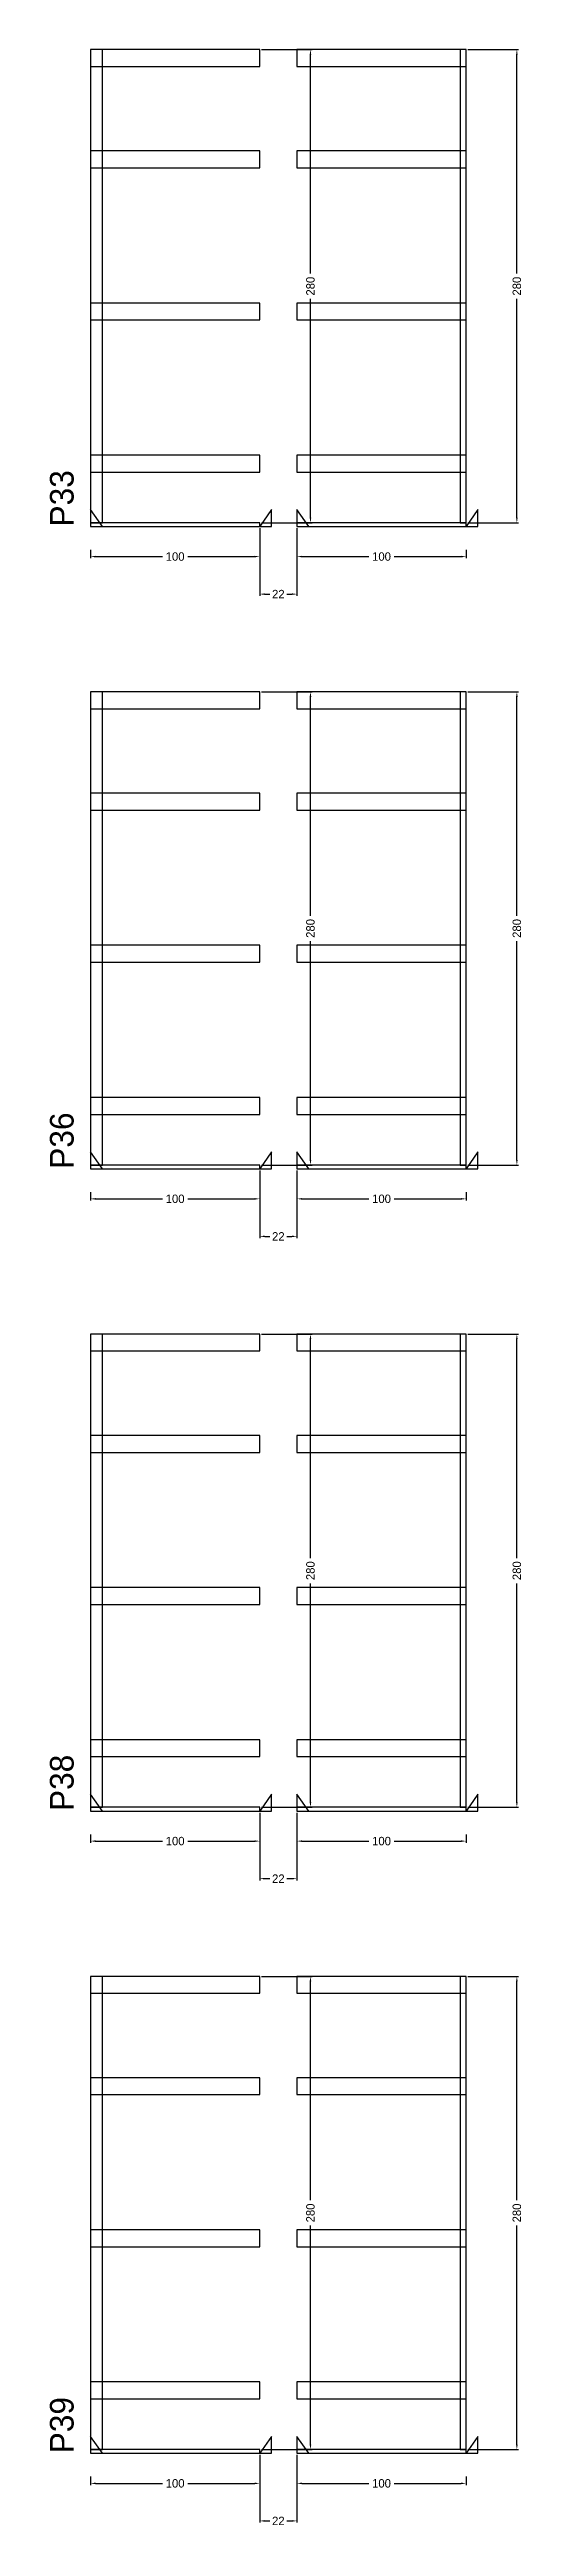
# Model space of a CAD drawing. Header units: centimetres. Extents: x -10500 to 4299, y -11026 to 295.
# Drawn here: x 3976 to 4255, y -4603 to -3138 of the extents above; entities that cross this region are included whole.
import ezdxf

# ---------------------------------------------------------------- set-up
doc = ezdxf.new("R2010")
doc.units = ezdxf.units.CM
for name, color, linetype in [('COTA', 241, 'Continuous'), ('NOMENCLATURA', 7, 'Continuous'), ('SARR_2.2x10', 60, 'Continuous'), ('SARR_2.2x7', 40, 'Continuous')]:
    doc.layers.add(name, color=color, linetype=linetype)
doc.dimstyles.new('PAINEL-NOVA', dxfattribs={"dimtxt": 5, "dimasz": 3, "dimexe": 1, "dimexo": 1, "dimgap": 1, "dimtad": 1, "dimcen": 2.5, "dimazin": 3, "dimtfac": 1, "dimtmove": 0, "dimatfit": 3})

msp = doc.modelspace()

# ---------------------------------------------------------------- texts
at = {"layer": 'NOMENCLATURA'}
for s, p in [('P33', (3990, -3420)), ('P36', (3990, -3800)), ('P38', (3990, -4180)), ('P39', (3990, -4560))]:
    msp.add_text(s, height=14, rotation=90, dxfattribs=at).set_placement(p)

# ---------------------------------------------------------------- blocks, each defined once
blk = doc.blocks.new('_CLOSEDFILLED')
at = {"color": 0, "linetype": 'BYBLOCK'}
blk.add_solid([(-1, 0.16), (0, 0), (-1, -0.16)], dxfattribs=at)
blk = doc.blocks.new('*D421')
for p, q in [((4000, -4573.8), (4000, -4578.8)), ((4003, -4577.8), (4042.5, -4577.8)), ((4057.5, -4577.8), (4097, -4577.8)), ((4100, -4573.8), (4100, -4578.8))]:
    blk.add_line(p, q)
at = {"layer": 'Defpoints'}
for p in [(4000, -4572.8), (4000, -4577.8), (4100, -4572.8)]:
    blk.add_point(p, dxfattribs=at)
at = {"layer": 'SARR_2.2x10', "xscale": 3, "yscale": 3, "rotation": 180}
blk.add_blockref('_CLOSEDFILLED', (4000, -4577.8), dxfattribs=at)
at = {"layer": 'SARR_2.2x10', "xscale": 3, "yscale": 3}
blk.add_blockref('_CLOSEDFILLED', (4100, -4577.8), dxfattribs=at)
at = {"layer": 'SARR_2.2x10', "insert": (4050, -4577.8), "char_height": 5, "attachment_point": 5}
blk.add_mtext('100', dxfattribs=at)
blk = doc.blocks.new('*D422')
for p, q in [((4101, -4277.8), (4131, -4277.8)), ((4130, -4410.3), (4130, -4280.8)), ((4130, -4554.8), (4130, -4425.3)), ((4101, -4557.8), (4131, -4557.8))]:
    blk.add_line(p, q)
at = {"layer": 'Defpoints'}
for p in [(4100, -4277.8), (4100, -4557.8), (4130, -4557.8)]:
    blk.add_point(p, dxfattribs=at)
at = {"layer": 'SARR_2.2x10', "xscale": 3, "yscale": 3}
for p, rotation in [((4130, -4277.8), 90), ((4130, -4557.8), 270)]:
    blk.add_blockref('_CLOSEDFILLED', p, dxfattribs=dict(at, rotation=rotation))
at = {"layer": 'SARR_2.2x10', "insert": (4130, -4417.8), "char_height": 5, "attachment_point": 5, "rotation": 90}
blk.add_mtext('280', dxfattribs=at)
blk = doc.blocks.new('GRA-E')
at = {"layer": 'SARR_2.2x7'}
blk.add_lwpolyline([(0, 0), (7, 0), (0, 10)], close=True, dxfattribs=at)
blk = doc.blocks.new('GRA-D')
at = {"layer": 'SARR_2.2x7'}
blk.add_lwpolyline([(0, 0), (7, 0), (7, 10)], close=True, dxfattribs=at)
blk = doc.blocks.new('*D423')
for p, q in [((4122, -4573.8), (4122, -4578.8)), ((4125, -4577.8), (4164.5, -4577.8)), ((4179.5, -4577.8), (4219, -4577.8)), ((4222, -4573.8), (4222, -4578.8))]:
    blk.add_line(p, q)
at = {"layer": 'Defpoints'}
for p in [(4122, -4572.8), (4122, -4577.8), (4222, -4572.8)]:
    blk.add_point(p, dxfattribs=at)
at = {"layer": 'SARR_2.2x10', "xscale": 3, "yscale": 3, "rotation": 180}
blk.add_blockref('_CLOSEDFILLED', (4122, -4577.8), dxfattribs=at)
at = {"layer": 'SARR_2.2x10', "xscale": 3, "yscale": 3}
blk.add_blockref('_CLOSEDFILLED', (4222, -4577.8), dxfattribs=at)
at = {"layer": 'SARR_2.2x10', "insert": (4172, -4577.8), "char_height": 5, "attachment_point": 5}
blk.add_mtext('100', dxfattribs=at)
blk = doc.blocks.new('*D424')
for p, q in [((4223, -4277.8), (4253, -4277.8)), ((4252, -4410.3), (4252, -4280.8)), ((4252, -4554.8), (4252, -4425.3)), ((4223, -4557.8), (4253, -4557.8))]:
    blk.add_line(p, q)
at = {"layer": 'Defpoints'}
for p in [(4222, -4277.8), (4222, -4557.8), (4252, -4557.8)]:
    blk.add_point(p, dxfattribs=at)
at = {"layer": 'SARR_2.2x10', "xscale": 3, "yscale": 3}
for p, rotation in [((4252, -4277.8), 90), ((4252, -4557.8), 270)]:
    blk.add_blockref('_CLOSEDFILLED', p, dxfattribs=dict(at, rotation=rotation))
at = {"layer": 'SARR_2.2x10', "insert": (4252, -4417.8), "char_height": 5, "attachment_point": 5, "rotation": 90}
blk.add_mtext('280', dxfattribs=at)
blk = doc.blocks.new('*D425')
for p, q in [((4223, -4277.8), (4253, -4277.8)), ((4252, -4410.3), (4252, -4280.8)), ((4252, -4554.8), (4252, -4425.3)), ((4223, -4557.8), (4253, -4557.8))]:
    blk.add_line(p, q)
at = {"layer": 'Defpoints'}
for p in [(4222, -4277.8), (4222, -4557.8), (4252, -4557.8)]:
    blk.add_point(p, dxfattribs=at)
at = {"layer": 'SARR_2.2x10', "xscale": 3, "yscale": 3}
for p, rotation in [((4252, -4277.8), 90), ((4252, -4557.8), 270)]:
    blk.add_blockref('_CLOSEDFILLED', p, dxfattribs=dict(at, rotation=rotation))
at = {"layer": 'SARR_2.2x10', "insert": (4252, -4417.8), "char_height": 5, "attachment_point": 5, "rotation": 90}
blk.add_mtext('280', dxfattribs=at)
blk = doc.blocks.new('*D426')
for p, q in [((4223, -4277.8), (4253, -4277.8)), ((4252, -4410.3), (4252, -4280.8)), ((4252, -4554.8), (4252, -4425.3)), ((4223, -4557.8), (4253, -4557.8))]:
    blk.add_line(p, q)
at = {"layer": 'Defpoints'}
for p in [(4222, -4277.8), (4222, -4557.8), (4252, -4557.8)]:
    blk.add_point(p, dxfattribs=at)
at = {"layer": 'SARR_2.2x10', "xscale": 3, "yscale": 3}
for p, rotation in [((4252, -4277.8), 90), ((4252, -4557.8), 270)]:
    blk.add_blockref('_CLOSEDFILLED', p, dxfattribs=dict(at, rotation=rotation))
at = {"layer": 'SARR_2.2x10', "insert": (4252, -4417.8), "char_height": 5, "attachment_point": 5, "rotation": 90}
blk.add_mtext('280', dxfattribs=at)
blk = doc.blocks.new('*D427')
for p, q in [((4223, -4277.8), (4253, -4277.8)), ((4252, -4410.3), (4252, -4280.8)), ((4252, -4554.8), (4252, -4425.3)), ((4223, -4557.8), (4253, -4557.8))]:
    blk.add_line(p, q)
at = {"layer": 'Defpoints'}
for p in [(4222, -4277.8), (4222, -4557.8), (4252, -4557.8)]:
    blk.add_point(p, dxfattribs=at)
at = {"layer": 'SARR_2.2x10', "xscale": 3, "yscale": 3}
for p, rotation in [((4252, -4277.8), 90), ((4252, -4557.8), 270)]:
    blk.add_blockref('_CLOSEDFILLED', p, dxfattribs=dict(at, rotation=rotation))
at = {"layer": 'SARR_2.2x10', "insert": (4252, -4417.8), "char_height": 5, "attachment_point": 5, "rotation": 90}
blk.add_mtext('280', dxfattribs=at)
blk = doc.blocks.new('*D428')
for p, q in [((4223, -4277.8), (4253, -4277.8)), ((4252, -4410.3), (4252, -4280.8)), ((4252, -4554.8), (4252, -4425.3)), ((4223, -4557.8), (4253, -4557.8))]:
    blk.add_line(p, q)
at = {"layer": 'Defpoints'}
for p in [(4222, -4277.8), (4222, -4557.8), (4252, -4557.8)]:
    blk.add_point(p, dxfattribs=at)
at = {"layer": 'SARR_2.2x10', "xscale": 3, "yscale": 3}
for p, rotation in [((4252, -4277.8), 90), ((4252, -4557.8), 270)]:
    blk.add_blockref('_CLOSEDFILLED', p, dxfattribs=dict(at, rotation=rotation))
at = {"layer": 'SARR_2.2x10', "insert": (4252, -4417.8), "char_height": 5, "attachment_point": 5, "rotation": 90}
blk.add_mtext('280', dxfattribs=at)
blk = doc.blocks.new('*D429')
for p, q in [((4223, -4277.8), (4253, -4277.8)), ((4252, -4410.3), (4252, -4280.8)), ((4252, -4554.8), (4252, -4425.3)), ((4223, -4557.8), (4253, -4557.8))]:
    blk.add_line(p, q)
at = {"layer": 'Defpoints'}
for p in [(4222, -4277.8), (4222, -4557.8), (4252, -4557.8)]:
    blk.add_point(p, dxfattribs=at)
at = {"layer": 'SARR_2.2x10', "xscale": 3, "yscale": 3}
for p, rotation in [((4252, -4277.8), 90), ((4252, -4557.8), 270)]:
    blk.add_blockref('_CLOSEDFILLED', p, dxfattribs=dict(at, rotation=rotation))
at = {"layer": 'SARR_2.2x10', "insert": (4252, -4417.8), "char_height": 5, "attachment_point": 5, "rotation": 90}
blk.add_mtext('280', dxfattribs=at)
blk = doc.blocks.new('*D430')
for p, q in [((4223, -4277.8), (4253, -4277.8)), ((4252, -4410.3), (4252, -4280.8)), ((4252, -4554.8), (4252, -4425.3)), ((4223, -4557.8), (4253, -4557.8))]:
    blk.add_line(p, q)
at = {"layer": 'Defpoints'}
for p in [(4222, -4277.8), (4222, -4557.8), (4252, -4557.8)]:
    blk.add_point(p, dxfattribs=at)
at = {"layer": 'SARR_2.2x10', "xscale": 3, "yscale": 3}
for p, rotation in [((4252, -4277.8), 90), ((4252, -4557.8), 270)]:
    blk.add_blockref('_CLOSEDFILLED', p, dxfattribs=dict(at, rotation=rotation))
at = {"layer": 'SARR_2.2x10', "insert": (4252, -4417.8), "char_height": 5, "attachment_point": 5, "rotation": 90}
blk.add_mtext('280', dxfattribs=at)
blk = doc.blocks.new('*D431')
for p, q in [((4223, -4277.8), (4253, -4277.8)), ((4252, -4410.3), (4252, -4280.8)), ((4252, -4554.8), (4252, -4425.3)), ((4223, -4557.8), (4253, -4557.8))]:
    blk.add_line(p, q)
at = {"layer": 'Defpoints'}
for p in [(4222, -4277.8), (4222, -4557.8), (4252, -4557.8)]:
    blk.add_point(p, dxfattribs=at)
at = {"layer": 'SARR_2.2x10', "xscale": 3, "yscale": 3}
for p, rotation in [((4252, -4277.8), 90), ((4252, -4557.8), 270)]:
    blk.add_blockref('_CLOSEDFILLED', p, dxfattribs=dict(at, rotation=rotation))
at = {"layer": 'SARR_2.2x10', "insert": (4252, -4417.8), "char_height": 5, "attachment_point": 5, "rotation": 90}
blk.add_mtext('280', dxfattribs=at)
blk = doc.blocks.new('*D432')
for p, q in [((4223, -4277.8), (4253, -4277.8)), ((4252, -4410.3), (4252, -4280.8)), ((4252, -4554.8), (4252, -4425.3)), ((4223, -4557.8), (4253, -4557.8))]:
    blk.add_line(p, q)
at = {"layer": 'Defpoints'}
for p in [(4222, -4277.8), (4222, -4557.8), (4252, -4557.8)]:
    blk.add_point(p, dxfattribs=at)
at = {"layer": 'SARR_2.2x10', "xscale": 3, "yscale": 3}
for p, rotation in [((4252, -4277.8), 90), ((4252, -4557.8), 270)]:
    blk.add_blockref('_CLOSEDFILLED', p, dxfattribs=dict(at, rotation=rotation))
at = {"layer": 'SARR_2.2x10', "insert": (4252, -4417.8), "char_height": 5, "attachment_point": 5, "rotation": 90}
blk.add_mtext('280', dxfattribs=at)
blk = doc.blocks.new('*D433')
for p, q in [((4223, -4277.8), (4253, -4277.8)), ((4252, -4410.3), (4252, -4280.8)), ((4252, -4554.8), (4252, -4425.3)), ((4223, -4557.8), (4253, -4557.8))]:
    blk.add_line(p, q)
at = {"layer": 'Defpoints'}
for p in [(4222, -4277.8), (4222, -4557.8), (4252, -4557.8)]:
    blk.add_point(p, dxfattribs=at)
at = {"layer": 'SARR_2.2x10', "xscale": 3, "yscale": 3}
for p, rotation in [((4252, -4277.8), 90), ((4252, -4557.8), 270)]:
    blk.add_blockref('_CLOSEDFILLED', p, dxfattribs=dict(at, rotation=rotation))
at = {"layer": 'SARR_2.2x10', "insert": (4252, -4417.8), "char_height": 5, "attachment_point": 5, "rotation": 90}
blk.add_mtext('280', dxfattribs=at)
blk = doc.blocks.new('*D434')
for p, q in [((4100, -4561), (4100, -4601)), ((4122, -4561), (4122, -4601)), ((4103, -4600), (4106, -4600)), ((4116, -4600), (4119, -4600))]:
    blk.add_line(p, q)
at = {"layer": 'Defpoints'}
for p in [(4100, -4560), (4122, -4560), (4100, -4600)]:
    blk.add_point(p, dxfattribs=at)
at = {"layer": 'COTA', "xscale": 3, "yscale": 3, "rotation": 180}
blk.add_blockref('_CLOSEDFILLED', (4100, -4600), dxfattribs=at)
at = {"layer": 'COTA', "xscale": 3, "yscale": 3}
blk.add_blockref('_CLOSEDFILLED', (4122, -4600), dxfattribs=at)
at = {"layer": 'COTA', "insert": (4111, -4600), "char_height": 5, "attachment_point": 5}
blk.add_mtext('22', dxfattribs=at)
blk = doc.blocks.new('*D387')
for p, q in [((4000, -4193.8), (4000, -4198.8)), ((4003, -4197.8), (4042.5, -4197.8)), ((4057.5, -4197.8), (4097, -4197.8)), ((4100, -4193.8), (4100, -4198.8))]:
    blk.add_line(p, q)
at = {"layer": 'Defpoints'}
for p in [(4000, -4192.8), (4000, -4197.8), (4100, -4192.8)]:
    blk.add_point(p, dxfattribs=at)
at = {"layer": 'SARR_2.2x10', "xscale": 3, "yscale": 3, "rotation": 180}
blk.add_blockref('_CLOSEDFILLED', (4000, -4197.8), dxfattribs=at)
at = {"layer": 'SARR_2.2x10', "xscale": 3, "yscale": 3}
blk.add_blockref('_CLOSEDFILLED', (4100, -4197.8), dxfattribs=at)
at = {"layer": 'SARR_2.2x10', "insert": (4050, -4197.8), "char_height": 5, "attachment_point": 5}
blk.add_mtext('100', dxfattribs=at)
blk = doc.blocks.new('*D388')
for p, q in [((4101, -3897.8), (4131, -3897.8)), ((4130, -4030.3), (4130, -3900.8)), ((4130, -4174.8), (4130, -4045.3)), ((4101, -4177.8), (4131, -4177.8))]:
    blk.add_line(p, q)
at = {"layer": 'Defpoints'}
for p in [(4100, -3897.8), (4100, -4177.8), (4130, -4177.8)]:
    blk.add_point(p, dxfattribs=at)
at = {"layer": 'SARR_2.2x10', "xscale": 3, "yscale": 3}
for p, rotation in [((4130, -3897.8), 90), ((4130, -4177.8), 270)]:
    blk.add_blockref('_CLOSEDFILLED', p, dxfattribs=dict(at, rotation=rotation))
at = {"layer": 'SARR_2.2x10', "insert": (4130, -4037.8), "char_height": 5, "attachment_point": 5, "rotation": 90}
blk.add_mtext('280', dxfattribs=at)
blk = doc.blocks.new('*D389')
for p, q in [((4122, -4193.8), (4122, -4198.8)), ((4125, -4197.8), (4164.5, -4197.8)), ((4179.5, -4197.8), (4219, -4197.8)), ((4222, -4193.8), (4222, -4198.8))]:
    blk.add_line(p, q)
at = {"layer": 'Defpoints'}
for p in [(4122, -4192.8), (4122, -4197.8), (4222, -4192.8)]:
    blk.add_point(p, dxfattribs=at)
at = {"layer": 'SARR_2.2x10', "xscale": 3, "yscale": 3, "rotation": 180}
blk.add_blockref('_CLOSEDFILLED', (4122, -4197.8), dxfattribs=at)
at = {"layer": 'SARR_2.2x10', "xscale": 3, "yscale": 3}
blk.add_blockref('_CLOSEDFILLED', (4222, -4197.8), dxfattribs=at)
at = {"layer": 'SARR_2.2x10', "insert": (4172, -4197.8), "char_height": 5, "attachment_point": 5}
blk.add_mtext('100', dxfattribs=at)
blk = doc.blocks.new('*D390')
for p, q in [((4223, -3897.8), (4253, -3897.8)), ((4252, -4030.3), (4252, -3900.8)), ((4252, -4174.8), (4252, -4045.3)), ((4223, -4177.8), (4253, -4177.8))]:
    blk.add_line(p, q)
at = {"layer": 'Defpoints'}
for p in [(4222, -3897.8), (4222, -4177.8), (4252, -4177.8)]:
    blk.add_point(p, dxfattribs=at)
at = {"layer": 'SARR_2.2x10', "xscale": 3, "yscale": 3}
for p, rotation in [((4252, -3897.8), 90), ((4252, -4177.8), 270)]:
    blk.add_blockref('_CLOSEDFILLED', p, dxfattribs=dict(at, rotation=rotation))
at = {"layer": 'SARR_2.2x10', "insert": (4252, -4037.8), "char_height": 5, "attachment_point": 5, "rotation": 90}
blk.add_mtext('280', dxfattribs=at)
blk = doc.blocks.new('*D391')
for p, q in [((4223, -3897.8), (4253, -3897.8)), ((4252, -4030.3), (4252, -3900.8)), ((4252, -4174.8), (4252, -4045.3)), ((4223, -4177.8), (4253, -4177.8))]:
    blk.add_line(p, q)
at = {"layer": 'Defpoints'}
for p in [(4222, -3897.8), (4222, -4177.8), (4252, -4177.8)]:
    blk.add_point(p, dxfattribs=at)
at = {"layer": 'SARR_2.2x10', "xscale": 3, "yscale": 3}
for p, rotation in [((4252, -3897.8), 90), ((4252, -4177.8), 270)]:
    blk.add_blockref('_CLOSEDFILLED', p, dxfattribs=dict(at, rotation=rotation))
at = {"layer": 'SARR_2.2x10', "insert": (4252, -4037.8), "char_height": 5, "attachment_point": 5, "rotation": 90}
blk.add_mtext('280', dxfattribs=at)
blk = doc.blocks.new('*D392')
for p, q in [((4223, -3897.8), (4253, -3897.8)), ((4252, -4030.3), (4252, -3900.8)), ((4252, -4174.8), (4252, -4045.3)), ((4223, -4177.8), (4253, -4177.8))]:
    blk.add_line(p, q)
at = {"layer": 'Defpoints'}
for p in [(4222, -3897.8), (4222, -4177.8), (4252, -4177.8)]:
    blk.add_point(p, dxfattribs=at)
at = {"layer": 'SARR_2.2x10', "xscale": 3, "yscale": 3}
for p, rotation in [((4252, -3897.8), 90), ((4252, -4177.8), 270)]:
    blk.add_blockref('_CLOSEDFILLED', p, dxfattribs=dict(at, rotation=rotation))
at = {"layer": 'SARR_2.2x10', "insert": (4252, -4037.8), "char_height": 5, "attachment_point": 5, "rotation": 90}
blk.add_mtext('280', dxfattribs=at)
blk = doc.blocks.new('*D393')
for p, q in [((4223, -3897.8), (4253, -3897.8)), ((4252, -4030.3), (4252, -3900.8)), ((4252, -4174.8), (4252, -4045.3)), ((4223, -4177.8), (4253, -4177.8))]:
    blk.add_line(p, q)
at = {"layer": 'Defpoints'}
for p in [(4222, -3897.8), (4222, -4177.8), (4252, -4177.8)]:
    blk.add_point(p, dxfattribs=at)
at = {"layer": 'SARR_2.2x10', "xscale": 3, "yscale": 3}
for p, rotation in [((4252, -3897.8), 90), ((4252, -4177.8), 270)]:
    blk.add_blockref('_CLOSEDFILLED', p, dxfattribs=dict(at, rotation=rotation))
at = {"layer": 'SARR_2.2x10', "insert": (4252, -4037.8), "char_height": 5, "attachment_point": 5, "rotation": 90}
blk.add_mtext('280', dxfattribs=at)
blk = doc.blocks.new('*D394')
for p, q in [((4223, -3897.8), (4253, -3897.8)), ((4252, -4030.3), (4252, -3900.8)), ((4252, -4174.8), (4252, -4045.3)), ((4223, -4177.8), (4253, -4177.8))]:
    blk.add_line(p, q)
at = {"layer": 'Defpoints'}
for p in [(4222, -3897.8), (4222, -4177.8), (4252, -4177.8)]:
    blk.add_point(p, dxfattribs=at)
at = {"layer": 'SARR_2.2x10', "xscale": 3, "yscale": 3}
for p, rotation in [((4252, -3897.8), 90), ((4252, -4177.8), 270)]:
    blk.add_blockref('_CLOSEDFILLED', p, dxfattribs=dict(at, rotation=rotation))
at = {"layer": 'SARR_2.2x10', "insert": (4252, -4037.8), "char_height": 5, "attachment_point": 5, "rotation": 90}
blk.add_mtext('280', dxfattribs=at)
blk = doc.blocks.new('*D395')
for p, q in [((4223, -3897.8), (4253, -3897.8)), ((4252, -4030.3), (4252, -3900.8)), ((4252, -4174.8), (4252, -4045.3)), ((4223, -4177.8), (4253, -4177.8))]:
    blk.add_line(p, q)
at = {"layer": 'Defpoints'}
for p in [(4222, -3897.8), (4222, -4177.8), (4252, -4177.8)]:
    blk.add_point(p, dxfattribs=at)
at = {"layer": 'SARR_2.2x10', "xscale": 3, "yscale": 3}
for p, rotation in [((4252, -3897.8), 90), ((4252, -4177.8), 270)]:
    blk.add_blockref('_CLOSEDFILLED', p, dxfattribs=dict(at, rotation=rotation))
at = {"layer": 'SARR_2.2x10', "insert": (4252, -4037.8), "char_height": 5, "attachment_point": 5, "rotation": 90}
blk.add_mtext('280', dxfattribs=at)
blk = doc.blocks.new('*D396')
for p, q in [((4223, -3897.8), (4253, -3897.8)), ((4252, -4030.3), (4252, -3900.8)), ((4252, -4174.8), (4252, -4045.3)), ((4223, -4177.8), (4253, -4177.8))]:
    blk.add_line(p, q)
at = {"layer": 'Defpoints'}
for p in [(4222, -3897.8), (4222, -4177.8), (4252, -4177.8)]:
    blk.add_point(p, dxfattribs=at)
at = {"layer": 'SARR_2.2x10', "xscale": 3, "yscale": 3}
for p, rotation in [((4252, -3897.8), 90), ((4252, -4177.8), 270)]:
    blk.add_blockref('_CLOSEDFILLED', p, dxfattribs=dict(at, rotation=rotation))
at = {"layer": 'SARR_2.2x10', "insert": (4252, -4037.8), "char_height": 5, "attachment_point": 5, "rotation": 90}
blk.add_mtext('280', dxfattribs=at)
blk = doc.blocks.new('*D397')
for p, q in [((4223, -3897.8), (4253, -3897.8)), ((4252, -4030.3), (4252, -3900.8)), ((4252, -4174.8), (4252, -4045.3)), ((4223, -4177.8), (4253, -4177.8))]:
    blk.add_line(p, q)
at = {"layer": 'Defpoints'}
for p in [(4222, -3897.8), (4222, -4177.8), (4252, -4177.8)]:
    blk.add_point(p, dxfattribs=at)
at = {"layer": 'SARR_2.2x10', "xscale": 3, "yscale": 3}
for p, rotation in [((4252, -3897.8), 90), ((4252, -4177.8), 270)]:
    blk.add_blockref('_CLOSEDFILLED', p, dxfattribs=dict(at, rotation=rotation))
at = {"layer": 'SARR_2.2x10', "insert": (4252, -4037.8), "char_height": 5, "attachment_point": 5, "rotation": 90}
blk.add_mtext('280', dxfattribs=at)
blk = doc.blocks.new('*D398')
for p, q in [((4223, -3897.8), (4253, -3897.8)), ((4252, -4030.3), (4252, -3900.8)), ((4252, -4174.8), (4252, -4045.3)), ((4223, -4177.8), (4253, -4177.8))]:
    blk.add_line(p, q)
at = {"layer": 'Defpoints'}
for p in [(4222, -3897.8), (4222, -4177.8), (4252, -4177.8)]:
    blk.add_point(p, dxfattribs=at)
at = {"layer": 'SARR_2.2x10', "xscale": 3, "yscale": 3}
for p, rotation in [((4252, -3897.8), 90), ((4252, -4177.8), 270)]:
    blk.add_blockref('_CLOSEDFILLED', p, dxfattribs=dict(at, rotation=rotation))
at = {"layer": 'SARR_2.2x10', "insert": (4252, -4037.8), "char_height": 5, "attachment_point": 5, "rotation": 90}
blk.add_mtext('280', dxfattribs=at)
blk = doc.blocks.new('*D399')
for p, q in [((4223, -3897.8), (4253, -3897.8)), ((4252, -4030.3), (4252, -3900.8)), ((4252, -4174.8), (4252, -4045.3)), ((4223, -4177.8), (4253, -4177.8))]:
    blk.add_line(p, q)
at = {"layer": 'Defpoints'}
for p in [(4222, -3897.8), (4222, -4177.8), (4252, -4177.8)]:
    blk.add_point(p, dxfattribs=at)
at = {"layer": 'SARR_2.2x10', "xscale": 3, "yscale": 3}
for p, rotation in [((4252, -3897.8), 90), ((4252, -4177.8), 270)]:
    blk.add_blockref('_CLOSEDFILLED', p, dxfattribs=dict(at, rotation=rotation))
at = {"layer": 'SARR_2.2x10', "insert": (4252, -4037.8), "char_height": 5, "attachment_point": 5, "rotation": 90}
blk.add_mtext('280', dxfattribs=at)
blk = doc.blocks.new('*D400')
for p, q in [((4100, -4181), (4100, -4221)), ((4122, -4181), (4122, -4221)), ((4103, -4220), (4106, -4220)), ((4116, -4220), (4119, -4220))]:
    blk.add_line(p, q)
at = {"layer": 'Defpoints'}
for p in [(4100, -4180), (4122, -4180), (4100, -4220)]:
    blk.add_point(p, dxfattribs=at)
at = {"layer": 'COTA', "xscale": 3, "yscale": 3, "rotation": 180}
blk.add_blockref('_CLOSEDFILLED', (4100, -4220), dxfattribs=at)
at = {"layer": 'COTA', "xscale": 3, "yscale": 3}
blk.add_blockref('_CLOSEDFILLED', (4122, -4220), dxfattribs=at)
at = {"layer": 'COTA', "insert": (4111, -4220), "char_height": 5, "attachment_point": 5}
blk.add_mtext('22', dxfattribs=at)
blk = doc.blocks.new('*D353')
for p, q in [((4000, -3813.8), (4000, -3818.8)), ((4003, -3817.8), (4042.5, -3817.8)), ((4057.5, -3817.8), (4097, -3817.8)), ((4100, -3813.8), (4100, -3818.8))]:
    blk.add_line(p, q)
at = {"layer": 'Defpoints'}
for p in [(4000, -3812.8), (4000, -3817.8), (4100, -3812.8)]:
    blk.add_point(p, dxfattribs=at)
at = {"layer": 'SARR_2.2x10', "xscale": 3, "yscale": 3, "rotation": 180}
blk.add_blockref('_CLOSEDFILLED', (4000, -3817.8), dxfattribs=at)
at = {"layer": 'SARR_2.2x10', "xscale": 3, "yscale": 3}
blk.add_blockref('_CLOSEDFILLED', (4100, -3817.8), dxfattribs=at)
at = {"layer": 'SARR_2.2x10', "insert": (4050, -3817.8), "char_height": 5, "attachment_point": 5}
blk.add_mtext('100', dxfattribs=at)
blk = doc.blocks.new('*D354')
for p, q in [((4101, -3517.8), (4131, -3517.8)), ((4130, -3650.3), (4130, -3520.8)), ((4130, -3794.8), (4130, -3665.3)), ((4101, -3797.8), (4131, -3797.8))]:
    blk.add_line(p, q)
at = {"layer": 'Defpoints'}
for p in [(4100, -3517.8), (4100, -3797.8), (4130, -3797.8)]:
    blk.add_point(p, dxfattribs=at)
at = {"layer": 'SARR_2.2x10', "xscale": 3, "yscale": 3}
for p, rotation in [((4130, -3517.8), 90), ((4130, -3797.8), 270)]:
    blk.add_blockref('_CLOSEDFILLED', p, dxfattribs=dict(at, rotation=rotation))
at = {"layer": 'SARR_2.2x10', "insert": (4130, -3657.8), "char_height": 5, "attachment_point": 5, "rotation": 90}
blk.add_mtext('280', dxfattribs=at)
blk = doc.blocks.new('*D355')
for p, q in [((4122, -3813.8), (4122, -3818.8)), ((4125, -3817.8), (4164.5, -3817.8)), ((4179.5, -3817.8), (4219, -3817.8)), ((4222, -3813.8), (4222, -3818.8))]:
    blk.add_line(p, q)
at = {"layer": 'Defpoints'}
for p in [(4122, -3812.8), (4122, -3817.8), (4222, -3812.8)]:
    blk.add_point(p, dxfattribs=at)
at = {"layer": 'SARR_2.2x10', "xscale": 3, "yscale": 3, "rotation": 180}
blk.add_blockref('_CLOSEDFILLED', (4122, -3817.8), dxfattribs=at)
at = {"layer": 'SARR_2.2x10', "xscale": 3, "yscale": 3}
blk.add_blockref('_CLOSEDFILLED', (4222, -3817.8), dxfattribs=at)
at = {"layer": 'SARR_2.2x10', "insert": (4172, -3817.8), "char_height": 5, "attachment_point": 5}
blk.add_mtext('100', dxfattribs=at)
blk = doc.blocks.new('*D356')
for p, q in [((4223, -3517.8), (4253, -3517.8)), ((4252, -3650.3), (4252, -3520.8)), ((4252, -3794.8), (4252, -3665.3)), ((4223, -3797.8), (4253, -3797.8))]:
    blk.add_line(p, q)
at = {"layer": 'Defpoints'}
for p in [(4222, -3517.8), (4222, -3797.8), (4252, -3797.8)]:
    blk.add_point(p, dxfattribs=at)
at = {"layer": 'SARR_2.2x10', "xscale": 3, "yscale": 3}
for p, rotation in [((4252, -3517.8), 90), ((4252, -3797.8), 270)]:
    blk.add_blockref('_CLOSEDFILLED', p, dxfattribs=dict(at, rotation=rotation))
at = {"layer": 'SARR_2.2x10', "insert": (4252, -3657.8), "char_height": 5, "attachment_point": 5, "rotation": 90}
blk.add_mtext('280', dxfattribs=at)
blk = doc.blocks.new('*D357')
for p, q in [((4223, -3517.8), (4253, -3517.8)), ((4252, -3650.3), (4252, -3520.8)), ((4252, -3794.8), (4252, -3665.3)), ((4223, -3797.8), (4253, -3797.8))]:
    blk.add_line(p, q)
at = {"layer": 'Defpoints'}
for p in [(4222, -3517.8), (4222, -3797.8), (4252, -3797.8)]:
    blk.add_point(p, dxfattribs=at)
at = {"layer": 'SARR_2.2x10', "xscale": 3, "yscale": 3}
for p, rotation in [((4252, -3517.8), 90), ((4252, -3797.8), 270)]:
    blk.add_blockref('_CLOSEDFILLED', p, dxfattribs=dict(at, rotation=rotation))
at = {"layer": 'SARR_2.2x10', "insert": (4252, -3657.8), "char_height": 5, "attachment_point": 5, "rotation": 90}
blk.add_mtext('280', dxfattribs=at)
blk = doc.blocks.new('*D358')
for p, q in [((4223, -3517.8), (4253, -3517.8)), ((4252, -3650.3), (4252, -3520.8)), ((4252, -3794.8), (4252, -3665.3)), ((4223, -3797.8), (4253, -3797.8))]:
    blk.add_line(p, q)
at = {"layer": 'Defpoints'}
for p in [(4222, -3517.8), (4222, -3797.8), (4252, -3797.8)]:
    blk.add_point(p, dxfattribs=at)
at = {"layer": 'SARR_2.2x10', "xscale": 3, "yscale": 3}
for p, rotation in [((4252, -3517.8), 90), ((4252, -3797.8), 270)]:
    blk.add_blockref('_CLOSEDFILLED', p, dxfattribs=dict(at, rotation=rotation))
at = {"layer": 'SARR_2.2x10', "insert": (4252, -3657.8), "char_height": 5, "attachment_point": 5, "rotation": 90}
blk.add_mtext('280', dxfattribs=at)
blk = doc.blocks.new('*D359')
for p, q in [((4223, -3517.8), (4253, -3517.8)), ((4252, -3650.3), (4252, -3520.8)), ((4252, -3794.8), (4252, -3665.3)), ((4223, -3797.8), (4253, -3797.8))]:
    blk.add_line(p, q)
at = {"layer": 'Defpoints'}
for p in [(4222, -3517.8), (4222, -3797.8), (4252, -3797.8)]:
    blk.add_point(p, dxfattribs=at)
at = {"layer": 'SARR_2.2x10', "xscale": 3, "yscale": 3}
for p, rotation in [((4252, -3517.8), 90), ((4252, -3797.8), 270)]:
    blk.add_blockref('_CLOSEDFILLED', p, dxfattribs=dict(at, rotation=rotation))
at = {"layer": 'SARR_2.2x10', "insert": (4252, -3657.8), "char_height": 5, "attachment_point": 5, "rotation": 90}
blk.add_mtext('280', dxfattribs=at)
blk = doc.blocks.new('*D360')
for p, q in [((4223, -3517.8), (4253, -3517.8)), ((4252, -3650.3), (4252, -3520.8)), ((4252, -3794.8), (4252, -3665.3)), ((4223, -3797.8), (4253, -3797.8))]:
    blk.add_line(p, q)
at = {"layer": 'Defpoints'}
for p in [(4222, -3517.8), (4222, -3797.8), (4252, -3797.8)]:
    blk.add_point(p, dxfattribs=at)
at = {"layer": 'SARR_2.2x10', "xscale": 3, "yscale": 3}
for p, rotation in [((4252, -3517.8), 90), ((4252, -3797.8), 270)]:
    blk.add_blockref('_CLOSEDFILLED', p, dxfattribs=dict(at, rotation=rotation))
at = {"layer": 'SARR_2.2x10', "insert": (4252, -3657.8), "char_height": 5, "attachment_point": 5, "rotation": 90}
blk.add_mtext('280', dxfattribs=at)
blk = doc.blocks.new('*D361')
for p, q in [((4223, -3517.8), (4253, -3517.8)), ((4252, -3650.3), (4252, -3520.8)), ((4252, -3794.8), (4252, -3665.3)), ((4223, -3797.8), (4253, -3797.8))]:
    blk.add_line(p, q)
at = {"layer": 'Defpoints'}
for p in [(4222, -3517.8), (4222, -3797.8), (4252, -3797.8)]:
    blk.add_point(p, dxfattribs=at)
at = {"layer": 'SARR_2.2x10', "xscale": 3, "yscale": 3}
for p, rotation in [((4252, -3517.8), 90), ((4252, -3797.8), 270)]:
    blk.add_blockref('_CLOSEDFILLED', p, dxfattribs=dict(at, rotation=rotation))
at = {"layer": 'SARR_2.2x10', "insert": (4252, -3657.8), "char_height": 5, "attachment_point": 5, "rotation": 90}
blk.add_mtext('280', dxfattribs=at)
blk = doc.blocks.new('*D362')
for p, q in [((4223, -3517.8), (4253, -3517.8)), ((4252, -3650.3), (4252, -3520.8)), ((4252, -3794.8), (4252, -3665.3)), ((4223, -3797.8), (4253, -3797.8))]:
    blk.add_line(p, q)
at = {"layer": 'Defpoints'}
for p in [(4222, -3517.8), (4222, -3797.8), (4252, -3797.8)]:
    blk.add_point(p, dxfattribs=at)
at = {"layer": 'SARR_2.2x10', "xscale": 3, "yscale": 3}
for p, rotation in [((4252, -3517.8), 90), ((4252, -3797.8), 270)]:
    blk.add_blockref('_CLOSEDFILLED', p, dxfattribs=dict(at, rotation=rotation))
at = {"layer": 'SARR_2.2x10', "insert": (4252, -3657.8), "char_height": 5, "attachment_point": 5, "rotation": 90}
blk.add_mtext('280', dxfattribs=at)
blk = doc.blocks.new('*D363')
for p, q in [((4223, -3517.8), (4253, -3517.8)), ((4252, -3650.3), (4252, -3520.8)), ((4252, -3794.8), (4252, -3665.3)), ((4223, -3797.8), (4253, -3797.8))]:
    blk.add_line(p, q)
at = {"layer": 'Defpoints'}
for p in [(4222, -3517.8), (4222, -3797.8), (4252, -3797.8)]:
    blk.add_point(p, dxfattribs=at)
at = {"layer": 'SARR_2.2x10', "xscale": 3, "yscale": 3}
for p, rotation in [((4252, -3517.8), 90), ((4252, -3797.8), 270)]:
    blk.add_blockref('_CLOSEDFILLED', p, dxfattribs=dict(at, rotation=rotation))
at = {"layer": 'SARR_2.2x10', "insert": (4252, -3657.8), "char_height": 5, "attachment_point": 5, "rotation": 90}
blk.add_mtext('280', dxfattribs=at)
blk = doc.blocks.new('*D364')
for p, q in [((4223, -3517.8), (4253, -3517.8)), ((4252, -3650.3), (4252, -3520.8)), ((4252, -3794.8), (4252, -3665.3)), ((4223, -3797.8), (4253, -3797.8))]:
    blk.add_line(p, q)
at = {"layer": 'Defpoints'}
for p in [(4222, -3517.8), (4222, -3797.8), (4252, -3797.8)]:
    blk.add_point(p, dxfattribs=at)
at = {"layer": 'SARR_2.2x10', "xscale": 3, "yscale": 3}
for p, rotation in [((4252, -3517.8), 90), ((4252, -3797.8), 270)]:
    blk.add_blockref('_CLOSEDFILLED', p, dxfattribs=dict(at, rotation=rotation))
at = {"layer": 'SARR_2.2x10', "insert": (4252, -3657.8), "char_height": 5, "attachment_point": 5, "rotation": 90}
blk.add_mtext('280', dxfattribs=at)
blk = doc.blocks.new('*D365')
for p, q in [((4223, -3517.8), (4253, -3517.8)), ((4252, -3650.3), (4252, -3520.8)), ((4252, -3794.8), (4252, -3665.3)), ((4223, -3797.8), (4253, -3797.8))]:
    blk.add_line(p, q)
at = {"layer": 'Defpoints'}
for p in [(4222, -3517.8), (4222, -3797.8), (4252, -3797.8)]:
    blk.add_point(p, dxfattribs=at)
at = {"layer": 'SARR_2.2x10', "xscale": 3, "yscale": 3}
for p, rotation in [((4252, -3517.8), 90), ((4252, -3797.8), 270)]:
    blk.add_blockref('_CLOSEDFILLED', p, dxfattribs=dict(at, rotation=rotation))
at = {"layer": 'SARR_2.2x10', "insert": (4252, -3657.8), "char_height": 5, "attachment_point": 5, "rotation": 90}
blk.add_mtext('280', dxfattribs=at)
blk = doc.blocks.new('*D366')
for p, q in [((4100, -3801), (4100, -3841)), ((4122, -3801), (4122, -3841)), ((4103, -3840), (4106, -3840)), ((4116, -3840), (4119, -3840))]:
    blk.add_line(p, q)
at = {"layer": 'Defpoints'}
for p in [(4100, -3800), (4122, -3800), (4100, -3840)]:
    blk.add_point(p, dxfattribs=at)
at = {"layer": 'COTA', "xscale": 3, "yscale": 3, "rotation": 180}
blk.add_blockref('_CLOSEDFILLED', (4100, -3840), dxfattribs=at)
at = {"layer": 'COTA', "xscale": 3, "yscale": 3}
blk.add_blockref('_CLOSEDFILLED', (4122, -3840), dxfattribs=at)
at = {"layer": 'COTA', "insert": (4111, -3840), "char_height": 5, "attachment_point": 5}
blk.add_mtext('22', dxfattribs=at)
blk = doc.blocks.new('*D319')
for p, q in [((4000, -3433.8), (4000, -3438.8)), ((4003, -3437.8), (4042.5, -3437.8)), ((4057.5, -3437.8), (4097, -3437.8)), ((4100, -3433.8), (4100, -3438.8))]:
    blk.add_line(p, q)
at = {"layer": 'Defpoints'}
for p in [(4000, -3432.8), (4000, -3437.8), (4100, -3432.8)]:
    blk.add_point(p, dxfattribs=at)
at = {"layer": 'SARR_2.2x10', "xscale": 3, "yscale": 3, "rotation": 180}
blk.add_blockref('_CLOSEDFILLED', (4000, -3437.8), dxfattribs=at)
at = {"layer": 'SARR_2.2x10', "xscale": 3, "yscale": 3}
blk.add_blockref('_CLOSEDFILLED', (4100, -3437.8), dxfattribs=at)
at = {"layer": 'SARR_2.2x10', "insert": (4050, -3437.8), "char_height": 5, "attachment_point": 5}
blk.add_mtext('100', dxfattribs=at)
blk = doc.blocks.new('*D320')
for p, q in [((4101, -3137.8), (4131, -3137.8)), ((4130, -3270.3), (4130, -3140.8)), ((4130, -3414.8), (4130, -3285.3)), ((4101, -3417.8), (4131, -3417.8))]:
    blk.add_line(p, q)
at = {"layer": 'Defpoints'}
for p in [(4100, -3137.8), (4100, -3417.8), (4130, -3417.8)]:
    blk.add_point(p, dxfattribs=at)
at = {"layer": 'SARR_2.2x10', "xscale": 3, "yscale": 3}
for p, rotation in [((4130, -3137.8), 90), ((4130, -3417.8), 270)]:
    blk.add_blockref('_CLOSEDFILLED', p, dxfattribs=dict(at, rotation=rotation))
at = {"layer": 'SARR_2.2x10', "insert": (4130, -3277.8), "char_height": 5, "attachment_point": 5, "rotation": 90}
blk.add_mtext('280', dxfattribs=at)
blk = doc.blocks.new('*D321')
for p, q in [((4122, -3433.8), (4122, -3438.8)), ((4125, -3437.8), (4164.5, -3437.8)), ((4179.5, -3437.8), (4219, -3437.8)), ((4222, -3433.8), (4222, -3438.8))]:
    blk.add_line(p, q)
at = {"layer": 'Defpoints'}
for p in [(4122, -3432.8), (4122, -3437.8), (4222, -3432.8)]:
    blk.add_point(p, dxfattribs=at)
at = {"layer": 'SARR_2.2x10', "xscale": 3, "yscale": 3, "rotation": 180}
blk.add_blockref('_CLOSEDFILLED', (4122, -3437.8), dxfattribs=at)
at = {"layer": 'SARR_2.2x10', "xscale": 3, "yscale": 3}
blk.add_blockref('_CLOSEDFILLED', (4222, -3437.8), dxfattribs=at)
at = {"layer": 'SARR_2.2x10', "insert": (4172, -3437.8), "char_height": 5, "attachment_point": 5}
blk.add_mtext('100', dxfattribs=at)
blk = doc.blocks.new('*D322')
for p, q in [((4223, -3137.8), (4253, -3137.8)), ((4252, -3270.3), (4252, -3140.8)), ((4252, -3414.8), (4252, -3285.3)), ((4223, -3417.8), (4253, -3417.8))]:
    blk.add_line(p, q)
at = {"layer": 'Defpoints'}
for p in [(4222, -3137.8), (4222, -3417.8), (4252, -3417.8)]:
    blk.add_point(p, dxfattribs=at)
at = {"layer": 'SARR_2.2x10', "xscale": 3, "yscale": 3}
for p, rotation in [((4252, -3137.8), 90), ((4252, -3417.8), 270)]:
    blk.add_blockref('_CLOSEDFILLED', p, dxfattribs=dict(at, rotation=rotation))
at = {"layer": 'SARR_2.2x10', "insert": (4252, -3277.8), "char_height": 5, "attachment_point": 5, "rotation": 90}
blk.add_mtext('280', dxfattribs=at)
blk = doc.blocks.new('*D323')
for p, q in [((4223, -3137.8), (4253, -3137.8)), ((4252, -3270.3), (4252, -3140.8)), ((4252, -3414.8), (4252, -3285.3)), ((4223, -3417.8), (4253, -3417.8))]:
    blk.add_line(p, q)
at = {"layer": 'Defpoints'}
for p in [(4222, -3137.8), (4222, -3417.8), (4252, -3417.8)]:
    blk.add_point(p, dxfattribs=at)
at = {"layer": 'SARR_2.2x10', "xscale": 3, "yscale": 3}
for p, rotation in [((4252, -3137.8), 90), ((4252, -3417.8), 270)]:
    blk.add_blockref('_CLOSEDFILLED', p, dxfattribs=dict(at, rotation=rotation))
at = {"layer": 'SARR_2.2x10', "insert": (4252, -3277.8), "char_height": 5, "attachment_point": 5, "rotation": 90}
blk.add_mtext('280', dxfattribs=at)
blk = doc.blocks.new('*D324')
for p, q in [((4223, -3137.8), (4253, -3137.8)), ((4252, -3270.3), (4252, -3140.8)), ((4252, -3414.8), (4252, -3285.3)), ((4223, -3417.8), (4253, -3417.8))]:
    blk.add_line(p, q)
at = {"layer": 'Defpoints'}
for p in [(4222, -3137.8), (4222, -3417.8), (4252, -3417.8)]:
    blk.add_point(p, dxfattribs=at)
at = {"layer": 'SARR_2.2x10', "xscale": 3, "yscale": 3}
for p, rotation in [((4252, -3137.8), 90), ((4252, -3417.8), 270)]:
    blk.add_blockref('_CLOSEDFILLED', p, dxfattribs=dict(at, rotation=rotation))
at = {"layer": 'SARR_2.2x10', "insert": (4252, -3277.8), "char_height": 5, "attachment_point": 5, "rotation": 90}
blk.add_mtext('280', dxfattribs=at)
blk = doc.blocks.new('*D325')
for p, q in [((4223, -3137.8), (4253, -3137.8)), ((4252, -3270.3), (4252, -3140.8)), ((4252, -3414.8), (4252, -3285.3)), ((4223, -3417.8), (4253, -3417.8))]:
    blk.add_line(p, q)
at = {"layer": 'Defpoints'}
for p in [(4222, -3137.8), (4222, -3417.8), (4252, -3417.8)]:
    blk.add_point(p, dxfattribs=at)
at = {"layer": 'SARR_2.2x10', "xscale": 3, "yscale": 3}
for p, rotation in [((4252, -3137.8), 90), ((4252, -3417.8), 270)]:
    blk.add_blockref('_CLOSEDFILLED', p, dxfattribs=dict(at, rotation=rotation))
at = {"layer": 'SARR_2.2x10', "insert": (4252, -3277.8), "char_height": 5, "attachment_point": 5, "rotation": 90}
blk.add_mtext('280', dxfattribs=at)
blk = doc.blocks.new('*D326')
for p, q in [((4223, -3137.8), (4253, -3137.8)), ((4252, -3270.3), (4252, -3140.8)), ((4252, -3414.8), (4252, -3285.3)), ((4223, -3417.8), (4253, -3417.8))]:
    blk.add_line(p, q)
at = {"layer": 'Defpoints'}
for p in [(4222, -3137.8), (4222, -3417.8), (4252, -3417.8)]:
    blk.add_point(p, dxfattribs=at)
at = {"layer": 'SARR_2.2x10', "xscale": 3, "yscale": 3}
for p, rotation in [((4252, -3137.8), 90), ((4252, -3417.8), 270)]:
    blk.add_blockref('_CLOSEDFILLED', p, dxfattribs=dict(at, rotation=rotation))
at = {"layer": 'SARR_2.2x10', "insert": (4252, -3277.8), "char_height": 5, "attachment_point": 5, "rotation": 90}
blk.add_mtext('280', dxfattribs=at)
blk = doc.blocks.new('*D327')
for p, q in [((4223, -3137.8), (4253, -3137.8)), ((4252, -3270.3), (4252, -3140.8)), ((4252, -3414.8), (4252, -3285.3)), ((4223, -3417.8), (4253, -3417.8))]:
    blk.add_line(p, q)
at = {"layer": 'Defpoints'}
for p in [(4222, -3137.8), (4222, -3417.8), (4252, -3417.8)]:
    blk.add_point(p, dxfattribs=at)
at = {"layer": 'SARR_2.2x10', "xscale": 3, "yscale": 3}
for p, rotation in [((4252, -3137.8), 90), ((4252, -3417.8), 270)]:
    blk.add_blockref('_CLOSEDFILLED', p, dxfattribs=dict(at, rotation=rotation))
at = {"layer": 'SARR_2.2x10', "insert": (4252, -3277.8), "char_height": 5, "attachment_point": 5, "rotation": 90}
blk.add_mtext('280', dxfattribs=at)
blk = doc.blocks.new('*D328')
for p, q in [((4223, -3137.8), (4253, -3137.8)), ((4252, -3270.3), (4252, -3140.8)), ((4252, -3414.8), (4252, -3285.3)), ((4223, -3417.8), (4253, -3417.8))]:
    blk.add_line(p, q)
at = {"layer": 'Defpoints'}
for p in [(4222, -3137.8), (4222, -3417.8), (4252, -3417.8)]:
    blk.add_point(p, dxfattribs=at)
at = {"layer": 'SARR_2.2x10', "xscale": 3, "yscale": 3}
for p, rotation in [((4252, -3137.8), 90), ((4252, -3417.8), 270)]:
    blk.add_blockref('_CLOSEDFILLED', p, dxfattribs=dict(at, rotation=rotation))
at = {"layer": 'SARR_2.2x10', "insert": (4252, -3277.8), "char_height": 5, "attachment_point": 5, "rotation": 90}
blk.add_mtext('280', dxfattribs=at)
blk = doc.blocks.new('*D329')
for p, q in [((4223, -3137.8), (4253, -3137.8)), ((4252, -3270.3), (4252, -3140.8)), ((4252, -3414.8), (4252, -3285.3)), ((4223, -3417.8), (4253, -3417.8))]:
    blk.add_line(p, q)
at = {"layer": 'Defpoints'}
for p in [(4222, -3137.8), (4222, -3417.8), (4252, -3417.8)]:
    blk.add_point(p, dxfattribs=at)
at = {"layer": 'SARR_2.2x10', "xscale": 3, "yscale": 3}
for p, rotation in [((4252, -3137.8), 90), ((4252, -3417.8), 270)]:
    blk.add_blockref('_CLOSEDFILLED', p, dxfattribs=dict(at, rotation=rotation))
at = {"layer": 'SARR_2.2x10', "insert": (4252, -3277.8), "char_height": 5, "attachment_point": 5, "rotation": 90}
blk.add_mtext('280', dxfattribs=at)
blk = doc.blocks.new('*D330')
for p, q in [((4223, -3137.8), (4253, -3137.8)), ((4252, -3270.3), (4252, -3140.8)), ((4252, -3414.8), (4252, -3285.3)), ((4223, -3417.8), (4253, -3417.8))]:
    blk.add_line(p, q)
at = {"layer": 'Defpoints'}
for p in [(4222, -3137.8), (4222, -3417.8), (4252, -3417.8)]:
    blk.add_point(p, dxfattribs=at)
at = {"layer": 'SARR_2.2x10', "xscale": 3, "yscale": 3}
for p, rotation in [((4252, -3137.8), 90), ((4252, -3417.8), 270)]:
    blk.add_blockref('_CLOSEDFILLED', p, dxfattribs=dict(at, rotation=rotation))
at = {"layer": 'SARR_2.2x10', "insert": (4252, -3277.8), "char_height": 5, "attachment_point": 5, "rotation": 90}
blk.add_mtext('280', dxfattribs=at)
blk = doc.blocks.new('*D331')
for p, q in [((4223, -3137.8), (4253, -3137.8)), ((4252, -3270.3), (4252, -3140.8)), ((4252, -3414.8), (4252, -3285.3)), ((4223, -3417.8), (4253, -3417.8))]:
    blk.add_line(p, q)
at = {"layer": 'Defpoints'}
for p in [(4222, -3137.8), (4222, -3417.8), (4252, -3417.8)]:
    blk.add_point(p, dxfattribs=at)
at = {"layer": 'SARR_2.2x10', "xscale": 3, "yscale": 3}
for p, rotation in [((4252, -3137.8), 90), ((4252, -3417.8), 270)]:
    blk.add_blockref('_CLOSEDFILLED', p, dxfattribs=dict(at, rotation=rotation))
at = {"layer": 'SARR_2.2x10', "insert": (4252, -3277.8), "char_height": 5, "attachment_point": 5, "rotation": 90}
blk.add_mtext('280', dxfattribs=at)
blk = doc.blocks.new('*D332')
for p, q in [((4100, -3421), (4100, -3461)), ((4122, -3421), (4122, -3461)), ((4103, -3460), (4106, -3460)), ((4116, -3460), (4119, -3460))]:
    blk.add_line(p, q)
at = {"layer": 'Defpoints'}
for p in [(4100, -3420), (4122, -3420), (4100, -3460)]:
    blk.add_point(p, dxfattribs=at)
at = {"layer": 'COTA', "xscale": 3, "yscale": 3, "rotation": 180}
blk.add_blockref('_CLOSEDFILLED', (4100, -3460), dxfattribs=at)
at = {"layer": 'COTA', "xscale": 3, "yscale": 3}
blk.add_blockref('_CLOSEDFILLED', (4122, -3460), dxfattribs=at)
at = {"layer": 'COTA', "insert": (4111, -3460), "char_height": 5, "attachment_point": 5}
blk.add_mtext('22', dxfattribs=at)

# ---------------------------------------------------------------- dimensions: what is measured, and where the dimension line sits
at = {"layer": 'COTA'}
for base, p1, p2, picture, middle in [((4100, -3460), (4100, -3420), (4122, -3420), '*D332', (4111, -3460)), ((4100, -3840), (4100, -3800), (4122, -3800), '*D366', (4111, -3840)), ((4100, -4220), (4100, -4180), (4122, -4180), '*D400', (4111, -4220)), ((4100, -4600), (4100, -4560), (4122, -4560), '*D434', (4111, -4600))]:
    dim = msp.add_linear_dim(base=base, p1=p1, p2=p2, dimstyle='PAINEL-NOVA', dxfattribs=at)
    dim.commit()
    dim.dimension.update_dxf_attribs({"geometry": picture, "text_midpoint": middle})
at = {"layer": 'SARR_2.2x10'}
for base, p1, p2, picture, middle in [((4130, -3417.8), (4100, -3417.8), (4100, -3137.8), '*D320', (4130, -3277.8)), ((4252, -3417.8), (4222, -3417.8), (4222, -3137.8), '*D322', (4252, -3277.8)), ((4252, -3417.8), (4222, -3417.8), (4222, -3137.8), '*D323', (4252, -3277.8)), ((4252, -3417.8), (4222, -3417.8), (4222, -3137.8), '*D324', (4252, -3277.8)), ((4252, -3417.8), (4222, -3417.8), (4222, -3137.8), '*D325', (4252, -3277.8)), ((4252, -3417.8), (4222, -3417.8), (4222, -3137.8), '*D326', (4252, -3277.8)), ((4252, -3417.8), (4222, -3417.8), (4222, -3137.8), '*D327', (4252, -3277.8)), ((4252, -3417.8), (4222, -3417.8), (4222, -3137.8), '*D328', (4252, -3277.8)), ((4252, -3417.8), (4222, -3417.8), (4222, -3137.8), '*D329', (4252, -3277.8)), ((4252, -3417.8), (4222, -3417.8), (4222, -3137.8), '*D330', (4252, -3277.8)), ((4252, -3417.8), (4222, -3417.8), (4222, -3137.8), '*D331', (4252, -3277.8)), ((4130, -3797.8), (4100, -3797.8), (4100, -3517.8), '*D354', (4130, -3657.8)), ((4252, -3797.8), (4222, -3797.8), (4222, -3517.8), '*D356', (4252, -3657.8)), ((4252, -3797.8), (4222, -3797.8), (4222, -3517.8), '*D357', (4252, -3657.8)), ((4252, -3797.8), (4222, -3797.8), (4222, -3517.8), '*D358', (4252, -3657.8)), ((4252, -3797.8), (4222, -3797.8), (4222, -3517.8), '*D359', (4252, -3657.8)), ((4252, -3797.8), (4222, -3797.8), (4222, -3517.8), '*D360', (4252, -3657.8)), ((4252, -3797.8), (4222, -3797.8), (4222, -3517.8), '*D361', (4252, -3657.8)), ((4252, -3797.8), (4222, -3797.8), (4222, -3517.8), '*D362', (4252, -3657.8)), ((4252, -3797.8), (4222, -3797.8), (4222, -3517.8), '*D363', (4252, -3657.8)), ((4252, -3797.8), (4222, -3797.8), (4222, -3517.8), '*D364', (4252, -3657.8)), ((4252, -3797.8), (4222, -3797.8), (4222, -3517.8), '*D365', (4252, -3657.8)), ((4130, -4177.8), (4100, -4177.8), (4100, -3897.8), '*D388', (4130, -4037.8)), ((4252, -4177.8), (4222, -4177.8), (4222, -3897.8), '*D390', (4252, -4037.8)), ((4252, -4177.8), (4222, -4177.8), (4222, -3897.8), '*D391', (4252, -4037.8)), ((4252, -4177.8), (4222, -4177.8), (4222, -3897.8), '*D392', (4252, -4037.8)), ((4252, -4177.8), (4222, -4177.8), (4222, -3897.8), '*D393', (4252, -4037.8)), ((4252, -4177.8), (4222, -4177.8), (4222, -3897.8), '*D394', (4252, -4037.8)), ((4252, -4177.8), (4222, -4177.8), (4222, -3897.8), '*D395', (4252, -4037.8)), ((4252, -4177.8), (4222, -4177.8), (4222, -3897.8), '*D396', (4252, -4037.8)), ((4252, -4177.8), (4222, -4177.8), (4222, -3897.8), '*D397', (4252, -4037.8)), ((4252, -4177.8), (4222, -4177.8), (4222, -3897.8), '*D398', (4252, -4037.8)), ((4252, -4177.8), (4222, -4177.8), (4222, -3897.8), '*D399', (4252, -4037.8)), ((4130, -4557.8), (4100, -4557.8), (4100, -4277.8), '*D422', (4130, -4417.8)), ((4252, -4557.8), (4222, -4557.8), (4222, -4277.8), '*D424', (4252, -4417.8)), ((4252, -4557.8), (4222, -4557.8), (4222, -4277.8), '*D425', (4252, -4417.8)), ((4252, -4557.8), (4222, -4557.8), (4222, -4277.8), '*D426', (4252, -4417.8)), ((4252, -4557.8), (4222, -4557.8), (4222, -4277.8), '*D427', (4252, -4417.8)), ((4252, -4557.8), (4222, -4557.8), (4222, -4277.8), '*D428', (4252, -4417.8)), ((4252, -4557.8), (4222, -4557.8), (4222, -4277.8), '*D429', (4252, -4417.8)), ((4252, -4557.8), (4222, -4557.8), (4222, -4277.8), '*D430', (4252, -4417.8)), ((4252, -4557.8), (4222, -4557.8), (4222, -4277.8), '*D431', (4252, -4417.8)), ((4252, -4557.8), (4222, -4557.8), (4222, -4277.8), '*D432', (4252, -4417.8)), ((4252, -4557.8), (4222, -4557.8), (4222, -4277.8), '*D433', (4252, -4417.8))]:
    dim = msp.add_linear_dim(base=base, p1=p1, p2=p2, angle=90, dimstyle='PAINEL-NOVA', dxfattribs=at)
    dim.commit()
    dim.dimension.update_dxf_attribs({"geometry": picture, "text_midpoint": middle})
for base, p1, p2, picture, middle in [((4000, -3437.8), (4000, -3432.8), (4100, -3432.8), '*D319', (4050, -3437.8)), ((4122, -3437.8), (4122, -3432.8), (4222, -3432.8), '*D321', (4172, -3437.8)), ((4000, -3817.8), (4000, -3812.8), (4100, -3812.8), '*D353', (4050, -3817.8)), ((4122, -3817.8), (4122, -3812.8), (4222, -3812.8), '*D355', (4172, -3817.8)), ((4000, -4197.8), (4000, -4192.8), (4100, -4192.8), '*D387', (4050, -4197.8)), ((4122, -4197.8), (4122, -4192.8), (4222, -4192.8), '*D389', (4172, -4197.8)), ((4000, -4577.8), (4000, -4572.8), (4100, -4572.8), '*D421', (4050, -4577.8)), ((4122, -4577.8), (4122, -4572.8), (4222, -4572.8), '*D423', (4172, -4577.8))]:
    dim = msp.add_linear_dim(base=base, p1=p1, p2=p2, dimstyle='PAINEL-NOVA', dxfattribs=at)
    dim.commit()
    dim.dimension.update_dxf_attribs({"geometry": picture, "text_midpoint": middle})

# ---------------------------------------------------------------- linework, layer by layer
at = {"layer": 'SARR_2.2x10'}
for p, q in [((4100, -3137.8), (4000, -3137.8)), ((4000, -3137.8), (4000, -3147.8)), ((4000, -3147.8), (4100, -3147.8)), ((4100, -3147.8), (4100, -3137.8)), ((4222, -3137.8), (4122, -3137.8)), ((4122, -3137.8), (4122, -3147.8)), ((4122, -3147.8), (4222, -3147.8)), ((4222, -3147.8), (4222, -3137.8)), ((4100, -3197.8), (4000, -3197.8)), ((4000, -3197.8), (4000, -3207.8)), ((4000, -3207.8), (4100, -3207.8)), ((4100, -3207.8), (4100, -3197.8)), ((4222, -3197.8), (4122, -3197.8)), ((4122, -3197.8), (4122, -3207.8)), ((4122, -3207.8), (4222, -3207.8)), ((4222, -3207.8), (4222, -3197.8)), ((4100, -3287.8), (4000, -3287.8)), ((4000, -3287.8), (4000, -3297.8)), ((4100, -3297.8), (4100, -3287.8)), ((4222, -3287.8), (4122, -3287.8)), ((4122, -3287.8), (4122, -3297.8)), ((4222, -3297.8), (4222, -3287.8)), ((4000, -3297.8), (4100, -3297.8)), ((4122, -3297.8), (4222, -3297.8)), ((4100, -3377.8), (4000, -3377.8)), ((4000, -3377.8), (4000, -3387.8)), ((4100, -3387.8), (4100, -3377.8)), ((4222, -3377.8), (4122, -3377.8)), ((4122, -3377.8), (4122, -3387.8)), ((4222, -3387.8), (4222, -3377.8)), ((4000, -3387.8), (4100, -3387.8)), ((4122, -3387.8), (4222, -3387.8)), ((4100, -3517.8), (4000, -3517.8)), ((4000, -3517.8), (4000, -3527.8)), ((4000, -3527.8), (4100, -3527.8)), ((4100, -3527.8), (4100, -3517.8)), ((4222, -3517.8), (4122, -3517.8)), ((4122, -3517.8), (4122, -3527.8)), ((4122, -3527.8), (4222, -3527.8)), ((4222, -3527.8), (4222, -3517.8)), ((4100, -3577.8), (4000, -3577.8)), ((4000, -3577.8), (4000, -3587.8)), ((4000, -3587.8), (4100, -3587.8)), ((4100, -3587.8), (4100, -3577.8)), ((4222, -3577.8), (4122, -3577.8)), ((4122, -3577.8), (4122, -3587.8)), ((4122, -3587.8), (4222, -3587.8)), ((4222, -3587.8), (4222, -3577.8)), ((4100, -3667.8), (4000, -3667.8)), ((4000, -3667.8), (4000, -3677.8)), ((4000, -3677.8), (4100, -3677.8)), ((4100, -3677.8), (4100, -3667.8)), ((4222, -3667.8), (4122, -3667.8)), ((4122, -3667.8), (4122, -3677.8)), ((4122, -3677.8), (4222, -3677.8)), ((4222, -3677.8), (4222, -3667.8)), ((4100, -3757.8), (4000, -3757.8)), ((4000, -3757.8), (4000, -3767.8)), ((4100, -3767.8), (4100, -3757.8)), ((4222, -3757.8), (4122, -3757.8)), ((4122, -3757.8), (4122, -3767.8)), ((4222, -3767.8), (4222, -3757.8)), ((4000, -3767.8), (4100, -3767.8)), ((4122, -3767.8), (4222, -3767.8)), ((4100, -3897.8), (4000, -3897.8)), ((4000, -3897.8), (4000, -3907.8)), ((4100, -3907.8), (4100, -3897.8)), ((4222, -3897.8), (4122, -3897.8)), ((4122, -3897.8), (4122, -3907.8)), ((4222, -3907.8), (4222, -3897.8)), ((4000, -3907.8), (4100, -3907.8)), ((4122, -3907.8), (4222, -3907.8)), ((4100, -3957.8), (4000, -3957.8)), ((4000, -3957.8), (4000, -3967.8)), ((4000, -3967.8), (4100, -3967.8)), ((4100, -3967.8), (4100, -3957.8)), ((4222, -3957.8), (4122, -3957.8)), ((4122, -3957.8), (4122, -3967.8)), ((4122, -3967.8), (4222, -3967.8)), ((4222, -3967.8), (4222, -3957.8)), ((4100, -4047.8), (4000, -4047.8)), ((4000, -4047.8), (4000, -4057.8)), ((4000, -4057.8), (4100, -4057.8)), ((4100, -4057.8), (4100, -4047.8)), ((4222, -4047.8), (4122, -4047.8)), ((4122, -4047.8), (4122, -4057.8)), ((4122, -4057.8), (4222, -4057.8)), ((4222, -4057.8), (4222, -4047.8)), ((4100, -4137.8), (4000, -4137.8)), ((4000, -4137.8), (4000, -4147.8)), ((4100, -4147.8), (4100, -4137.8)), ((4222, -4137.8), (4122, -4137.8)), ((4122, -4137.8), (4122, -4147.8)), ((4222, -4147.8), (4222, -4137.8)), ((4000, -4147.8), (4100, -4147.8)), ((4122, -4147.8), (4222, -4147.8)), ((4100, -4277.8), (4000, -4277.8)), ((4000, -4277.8), (4000, -4287.8)), ((4100, -4287.8), (4100, -4277.8)), ((4222, -4277.8), (4122, -4277.8)), ((4122, -4277.8), (4122, -4287.8)), ((4222, -4287.8), (4222, -4277.8)), ((4000, -4287.8), (4100, -4287.8)), ((4122, -4287.8), (4222, -4287.8)), ((4100, -4337.8), (4000, -4337.8)), ((4000, -4337.8), (4000, -4347.8)), ((4100, -4347.8), (4100, -4337.8)), ((4222, -4337.8), (4122, -4337.8)), ((4122, -4337.8), (4122, -4347.8)), ((4222, -4347.8), (4222, -4337.8)), ((4000, -4347.8), (4100, -4347.8)), ((4122, -4347.8), (4222, -4347.8)), ((4100, -4427.8), (4000, -4427.8)), ((4000, -4427.8), (4000, -4437.8)), ((4000, -4437.8), (4100, -4437.8)), ((4100, -4437.8), (4100, -4427.8)), ((4222, -4427.8), (4122, -4427.8)), ((4122, -4427.8), (4122, -4437.8)), ((4122, -4437.8), (4222, -4437.8)), ((4222, -4437.8), (4222, -4427.8)), ((4100, -4517.8), (4000, -4517.8)), ((4000, -4517.8), (4000, -4527.8)), ((4000, -4527.8), (4100, -4527.8)), ((4100, -4527.8), (4100, -4517.8)), ((4222, -4517.8), (4122, -4517.8)), ((4122, -4517.8), (4122, -4527.8)), ((4122, -4527.8), (4222, -4527.8)), ((4222, -4527.8), (4222, -4517.8))]:
    msp.add_line(p, q, dxfattribs=at)
at = {"layer": 'SARR_2.2x7'}
for p, q in [((4007, -3137.8), (4000, -3137.8)), ((4000, -3137.8), (4000, -3417.8)), ((4007, -3417.8), (4007, -3137.8)), ((4222, -3137.8), (4218.5, -3137.8)), ((4218.5, -3137.8), (4218.5, -3417.8)), ((4222, -3417.8), (4222, -3137.8)), ((4100, -3417.8), (4000, -3417.8)), ((4000, -3417.8), (4000, -3420)), ((4000, -3417.8), (4007, -3417.8)), ((4000, -3420), (4100, -3420)), ((4100, -3420), (4100, -3417.8)), ((4222, -3417.8), (4122, -3417.8)), ((4122, -3417.8), (4122, -3420)), ((4122, -3420), (4222, -3420)), ((4218.5, -3417.8), (4222, -3417.8)), ((4222, -3420), (4222, -3417.8)), ((4007, -3517.8), (4000, -3517.8)), ((4000, -3517.8), (4000, -3797.8)), ((4007, -3797.8), (4007, -3517.8)), ((4222, -3517.8), (4218.5, -3517.8)), ((4218.5, -3517.8), (4218.5, -3797.8)), ((4222, -3797.8), (4222, -3517.8)), ((4100, -3797.8), (4000, -3797.8)), ((4000, -3797.8), (4000, -3800)), ((4000, -3797.8), (4007, -3797.8)), ((4000, -3800), (4100, -3800)), ((4100, -3800), (4100, -3797.8)), ((4222, -3797.8), (4122, -3797.8)), ((4122, -3797.8), (4122, -3800)), ((4122, -3800), (4222, -3800)), ((4218.5, -3797.8), (4222, -3797.8)), ((4222, -3800), (4222, -3797.8)), ((4007, -3897.8), (4000, -3897.8)), ((4000, -3897.8), (4000, -4177.8)), ((4007, -4177.8), (4007, -3897.8)), ((4222, -3897.8), (4218.5, -3897.8)), ((4218.5, -3897.8), (4218.5, -4177.8)), ((4222, -4177.8), (4222, -3897.8)), ((4100, -4177.8), (4000, -4177.8)), ((4000, -4177.8), (4000, -4180)), ((4000, -4177.8), (4007, -4177.8)), ((4000, -4180), (4100, -4180)), ((4100, -4180), (4100, -4177.8)), ((4222, -4177.8), (4122, -4177.8)), ((4122, -4177.8), (4122, -4180)), ((4122, -4180), (4222, -4180)), ((4218.5, -4177.8), (4222, -4177.8)), ((4222, -4180), (4222, -4177.8)), ((4007, -4277.8), (4000, -4277.8)), ((4000, -4277.8), (4000, -4557.8)), ((4007, -4557.8), (4007, -4277.8)), ((4222, -4277.8), (4218.5, -4277.8)), ((4218.5, -4277.8), (4218.5, -4557.8)), ((4222, -4557.8), (4222, -4277.8)), ((4100, -4557.8), (4000, -4557.8)), ((4000, -4557.8), (4000, -4560)), ((4000, -4557.8), (4007, -4557.8)), ((4000, -4560), (4100, -4560)), ((4100, -4560), (4100, -4557.8)), ((4222, -4557.8), (4122, -4557.8)), ((4122, -4557.8), (4122, -4560)), ((4122, -4560), (4222, -4560)), ((4218.5, -4557.8), (4222, -4557.8)), ((4222, -4560), (4222, -4557.8))]:
    msp.add_line(p, q, dxfattribs=at)

# ---------------------------------------------------------------- block references
for name, p in [('GRA-E', (4000, -3420)), ('GRA-D', (4100, -3420)), ('GRA-E', (4122, -3420)), ('GRA-D', (4222, -3420)), ('GRA-E', (4000, -3800)), ('GRA-D', (4100, -3800)), ('GRA-E', (4122, -3800)), ('GRA-D', (4222, -3800)), ('GRA-E', (4000, -4180)), ('GRA-D', (4100, -4180)), ('GRA-E', (4122, -4180)), ('GRA-D', (4222, -4180)), ('GRA-E', (4000, -4560)), ('GRA-D', (4100, -4560)), ('GRA-E', (4122, -4560)), ('GRA-D', (4222, -4560))]:
    msp.add_blockref(name, p, dxfattribs=at)

msp.set_redraw_order([(e.dxf.handle, doc.entitydb.next_handle()) for e in msp.query("TEXT MTEXT ATTDEF DIMENSION ARC_DIMENSION")])  # texts and dimensions are drawn at this point

doc.saveas('drawing.dxf')
